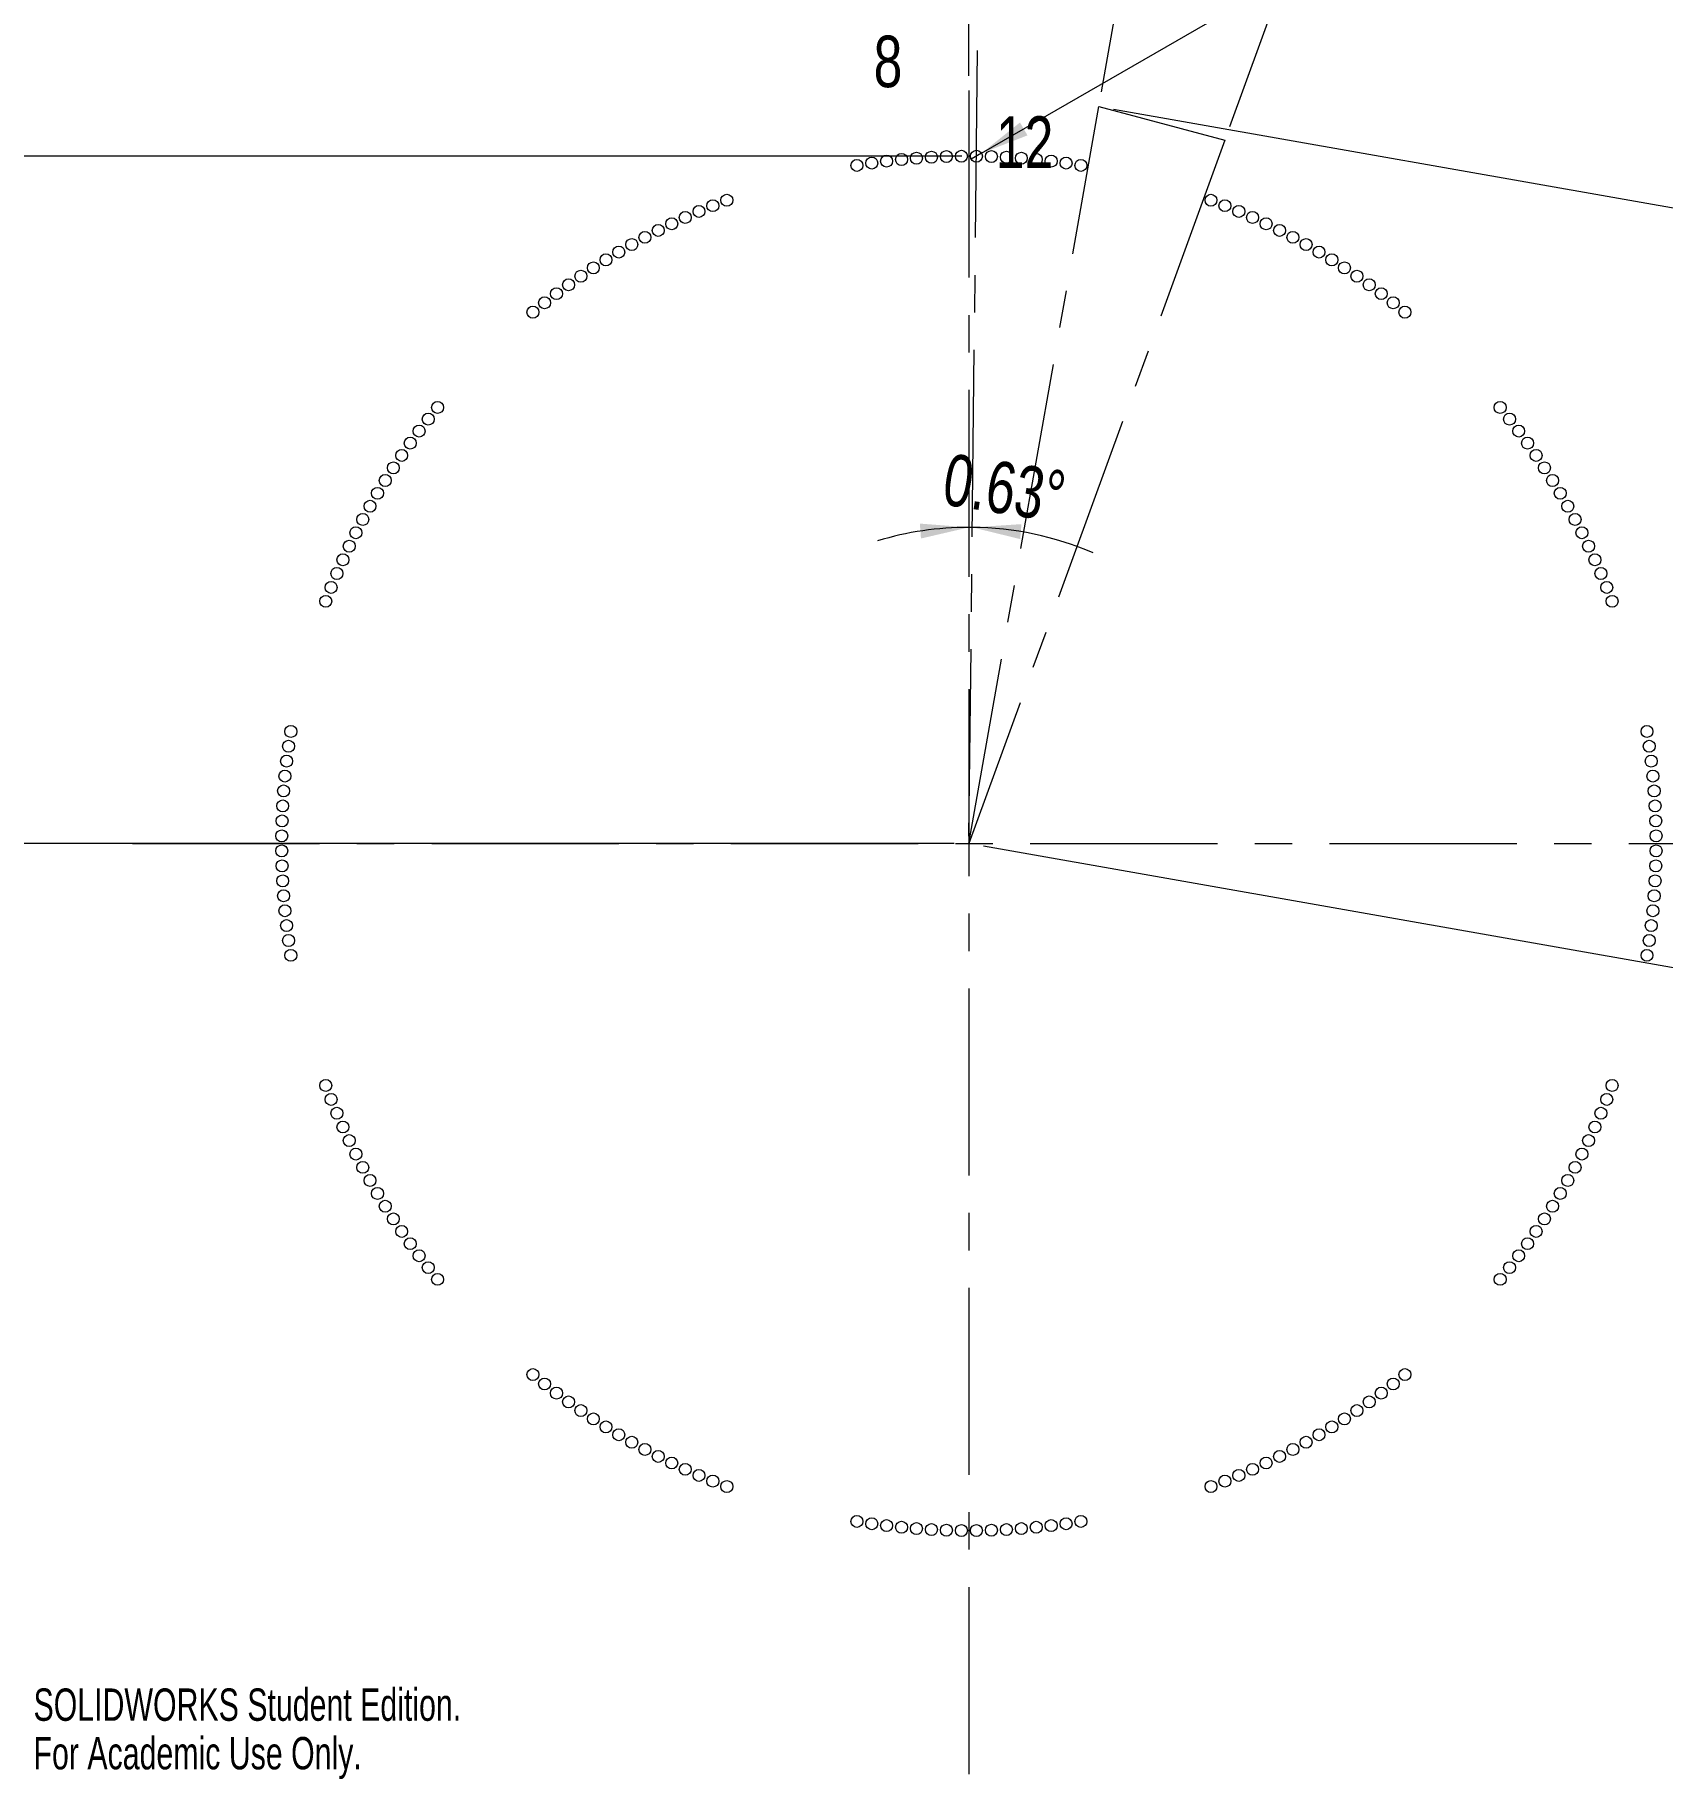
# Model space of a CAD drawing. Header units: inches. Extents: x -1 to 1969, y -1964 to 1971.
# Drawn here: x 0.004 to 4.353, y -0.001 to 4.661 of the extents above; entities that cross this region are included whole.
import ezdxf

# ---------------------------------------------------------------- set-up
doc = ezdxf.new("R2010")
doc.units = ezdxf.units.IN
doc.header["$MEASUREMENT"] = 0
doc.header["$PDSIZE"] = -1
doc.linetypes.add('CENTERX2', pattern=[0.8, 0.5, -0.1, 0.1, -0.1])
doc.styles.add('SLDTEXTSTYLE0', font='TXT', dxfattribs={"width": 0.75})
doc.styles.add('SLDTEXTSTYLE1', font='TXT', dxfattribs={"width": 0.7})
doc.dimstyles.new('SLDDIMSTYLE0', dxfattribs={"dimtxt": 0.137795, "dimasz": 0.13, "dimexe": 0, "dimexo": 0.0625, "dimgap": 0.034449, "dimtad": 1, "dimdec": 4, "dimrnd": 1e-09, "dimzin": 0, "dimdsep": 46, "dimtxsty": 'SLDTEXTSTYLE0', "dimblk1": 'NONE', "dimsah": 1, "dimcen": 0, "dimadec": 0, "dimazin": 0, "dimtfac": 1, "dimtmove": 0, "dimatfit": 3, "dimldrblk": 'NONE', "dimfxl": 1, "dimfrac": 2, "dimtolj": 1, "dimtzin": 12, "dimarcsym": 0})
doc.dimstyles.new('SLDDIMSTYLE1', dxfattribs={"dimtxt": 0.137795, "dimasz": 0.13, "dimexe": 0, "dimexo": 0.0625, "dimgap": 0.034449, "dimtad": 1, "dimdec": 4, "dimdsep": 46, "dimtxsty": 'SLDTEXTSTYLE0', "dimsah": 1, "dimcen": 0.09, "dimazin": 2, "dimtfac": 1, "dimtofl": 0, "dimtmove": 0, "dimatfit": 3, "dimfxl": 1, "dimfrac": 2, "dimtolj": 1, "dimtzin": 12, "dimarcsym": 0})
doc.dimstyles.new('SLDDIMSTYLE2', dxfattribs={"dimtxt": 0.137795, "dimasz": 0.13, "dimexe": 0, "dimexo": 0.0625, "dimgap": 0.034449, "dimtad": 1, "dimrnd": 1e-09, "dimzin": 12, "dimdsep": 46, "dimtxsty": 'SLDTEXTSTYLE0', "dimsah": 1, "dimcen": 0.09, "dimadec": 0, "dimazin": 3, "dimtfac": 1, "dimtofl": 0, "dimtmove": 0, "dimatfit": 3, "dimfxl": 1, "dimfrac": 2, "dimtolj": 1, "dimtzin": 12, "dimarcsym": 0})
doc.dimstyles.new('SLDDIMSTYLE3', dxfattribs={"dimtxt": 0.137795, "dimasz": 0.13, "dimexe": 0, "dimexo": 0.0625, "dimgap": 0.034449, "dimtad": 1, "dimrnd": 1e-09, "dimzin": 12, "dimdsep": 46, "dimtxsty": 'SLDTEXTSTYLE0', "dimblk1": 'NONE', "dimblk2": 'NONE', "dimsah": 1, "dimcen": 0.09, "dimadec": 0, "dimazin": 3, "dimtfac": 1, "dimtmove": 0, "dimatfit": 0, "dimldrblk": 'NONE', "dimfxl": 1, "dimfrac": 2, "dimtolj": 1, "dimtzin": 12, "dimarcsym": 0})
doc.dimstyles.new('SLDDIMSTYLE4', dxfattribs={"dimtxt": 0.137795, "dimasz": 0.13, "dimexe": 0, "dimexo": 0.0625, "dimgap": 0.034449, "dimtad": 1, "dimdec": 4, "dimzin": 12, "dimdsep": 46, "dimtxsty": 'SLDTEXTSTYLE0', "dimsah": 1, "dimcen": 0.09, "dimazin": 3, "dimtfac": 1, "dimtofl": 0, "dimtmove": 0, "dimatfit": 3, "dimfxl": 1, "dimfrac": 2, "dimtolj": 1, "dimtzin": 12, "dimarcsym": 0})
doc.dimstyles.new('SLDDIMSTYLE5', dxfattribs={"dimtxt": 0.137795, "dimasz": 0.13, "dimexe": 0, "dimexo": 0.0625, "dimgap": 0.034449, "dimtad": 1, "dimrnd": 1e-09, "dimzin": 4, "dimdsep": 46, "dimtxsty": 'SLDTEXTSTYLE0', "dimsah": 1, "dimcen": 0.09, "dimadec": 0, "dimazin": 1, "dimtfac": 1, "dimtofl": 0, "dimtmove": 0, "dimatfit": 3, "dimfxl": 1, "dimfrac": 2, "dimtolj": 1, "dimtzin": 12, "dimarcsym": 0})

msp = doc.modelspace()

# ---------------------------------------------------------------- texts
at = {"color": 7, "linetype": 'Continuous', "char_height": 0.0865, "attachment_point": 1, "style": 'SLDTEXTSTYLE1'}
for s, insert in [('SOLIDWORKS Student Edition.', (0, 0.24125)), ('For Academic Use Only.', (0, 0.1115))]:
    msp.add_mtext(s, dxfattribs=dict(at, insert=insert))

# ---------------------------------------------------------------- blocks, each defined once
blk = doc.blocks.new('_D_3')
at = {"color": 7, "linetype": 'Continuous', "lineweight": 0, "insert": (2.2453, 4.659), "char_height": 0.1378, "attachment_point": 1, "style": 'SLDTEXTSTYLE0'}
blk.add_mtext('8', dxfattribs=at)
blk = doc.blocks.new('_NONE')
blk = doc.blocks.new('_D_7')
at = {"color": 7, "linetype": 'Continuous', "lineweight": 0, "insert": (2.5721, 4.4433), "char_height": 0.1378, "attachment_point": 1, "style": 'SLDTEXTSTYLE0'}
blk.add_mtext('12', dxfattribs=at)
blk = doc.blocks.new('_D')
at = {"color": 7, "linetype": 'Continuous', "lineweight": 0}
for q in [(4.8011, 5.6536), (2.5062, 4.3287)]:
    blk.add_line((2.5339, 4.3447), q, dxfattribs=at)
blk.add_solid([(2.5339, 4.3447), (2.6565, 4.3924), (2.6365, 4.427)], dxfattribs=at)
at = {"color": 7, "linetype": 'Continuous', "lineweight": 0, "char_height": 0.1378, "attachment_point": 1, "rotation": 30, "style": 'SLDTEXTSTYLE0'}
for s, insert in [('0.0320', (4.2263, 5.5292)), ('%%c', (4.0474, 5.4235))]:
    blk.add_mtext(s, dxfattribs=dict(at, insert=insert))
blk = doc.blocks.new('_D_1')
at = {"color": 7, "linetype": 'Continuous', "lineweight": 0}
for start, end in [(90, 106.7995), (89.375, 90), (66.8487, 89.375)]:
    blk.add_arc((2.5, 2.5), 0.8447, start, end, dxfattribs=at)
for points in [[(2.5, 3.3447), (2.3689, 3.3548), (2.3719, 3.3149)], [(2.5092, 3.3447), (2.637, 3.3134), (2.6405, 3.3533)]]:
    blk.add_solid(points, dxfattribs=at)
at = {"color": 7, "linetype": 'Continuous', "lineweight": 0, "insert": (2.4454, 3.5433), "char_height": 0.1378, "attachment_point": 1, "rotation": 351.1236, "style": 'SLDTEXTSTYLE0'}
blk.add_mtext('0.63°', dxfattribs=at)
blk = doc.blocks.new('_D_2')
at = {"color": 7, "linetype": 'Continuous', "lineweight": 0}
for p, q in [((2.4807, 4.3367), (-0.5495, 4.3367)), ((-0.5102, 2.5), (-0.5102, 4.3367)), ((2.4606, 2.5), (-0.5495, 2.5))]:
    blk.add_line(p, q, dxfattribs=at)
for points in [[(-0.5102, 4.3367), (-0.5302, 4.2067), (-0.4902, 4.2067)], [(-0.5102, 2.5), (-0.4902, 2.63), (-0.5302, 2.63)]]:
    blk.add_solid(points, dxfattribs=at)
at = {"color": 7, "linetype": 'Continuous', "lineweight": 0, "insert": (-0.6878, 3.3426), "char_height": 0.1378, "attachment_point": 1, "rotation": 90, "style": 'SLDTEXTSTYLE0'}
blk.add_mtext('1.84', dxfattribs=at)
blk = doc.blocks.new('_D_4')
at = {"color": 7, "linetype": 'Continuous', "lineweight": 0}
for p, q in [((2.8541, 4.5084), (3.0193, 5.4449)), ((3.1975, 4.4164), (3.5228, 5.31))]:
    blk.add_line(p, q, dxfattribs=at)
for start, end in [(80, 84.8502), (70, 80), (65.1498, 70)]:
    blk.add_arc((2.5, 2.5), 2.951, start, end, dxfattribs=at)
for points in [[(3.0124, 5.4062), (2.887, 5.4457), (2.8809, 5.4061)], [(3.5093, 5.273), (3.6232, 5.2072), (3.6377, 5.2445)]]:
    blk.add_solid(points, dxfattribs=at)
at = {"color": 7, "linetype": 'Continuous', "lineweight": 0, "insert": (3.2864, 5.5313), "char_height": 0.1378, "attachment_point": 1, "rotation": 342.9203, "style": 'SLDTEXTSTYLE0'}
blk.add_mtext('10°', dxfattribs=at)
blk = doc.blocks.new('_D_5')
at = {"color": 7, "linetype": 'Continuous', "lineweight": 0}
for p, q in [((2.8861, 4.4628), (5.8231, 3.9449)), ((5.4371, 1.9821), (5.7844, 3.9517)), ((2.5388, 2.4932), (5.4758, 1.9753))]:
    blk.add_line(p, q, dxfattribs=at)
for points in [[(5.7844, 3.9517), (5.7421, 3.8272), (5.7815, 3.8202)], [(5.4371, 1.9821), (5.4793, 2.1067), (5.4399, 2.1136)]]:
    blk.add_solid(points, dxfattribs=at)
at = {"color": 7, "linetype": 'Continuous', "lineweight": 0, "insert": (5.4697, 3.19), "char_height": 0.1378, "attachment_point": 1, "rotation": 80, "style": 'SLDTEXTSTYLE0'}
blk.add_mtext('2.00', dxfattribs=at)
blk = doc.blocks.new('_D_6')
at = {"color": 7, "linetype": 'Continuous', "lineweight": 0}
for p, q in [((2.5, 4.5516), (2.5, 5.4904)), ((2.8541, 4.5084), (3.0193, 5.4449))]:
    blk.add_line(p, q, dxfattribs=at)
for start, end in [(90, 94.8502), (80, 90), (75.1498, 80)]:
    blk.add_arc((2.5, 2.5), 2.951, start, end, dxfattribs=at)
for points in [[(2.5, 5.451), (2.3696, 5.4681), (2.3705, 5.4281)], [(3.0124, 5.4062), (3.136, 5.3612), (3.1438, 5.4004)]]:
    blk.add_solid(points, dxfattribs=at)
at = {"color": 7, "linetype": 'Continuous', "lineweight": 0, "insert": (2.7545, 5.6213), "char_height": 0.1378, "attachment_point": 1, "rotation": 352.8033, "style": 'SLDTEXTSTYLE0'}
blk.add_mtext('10°', dxfattribs=at)

# ---------------------------------------------------------------- dimensions: what is measured, and where the dimension line sits
at = {"color": 7, "linetype": 'Continuous', "lineweight": 0}
for base, line1, line2, dimstyle, picture, middle in [((2.50461, 3.34471), ((23.97283, 1970.90614), (2.50021, 2.51932)), ((2.5, 4.51226), (2.5, -1963.99167)), 'SLDDIMSTYLE1', '_D_1', (2.63034, 3.33461)), ((2.7572, 5.43977), ((2.5, 2.5), (2.8473, 4.46962)), ((2.5, 4.51226), (2.5, -1963.99167)), 'SLDDIMSTYLE4', '_D_6', (2.86969, 5.42775)), ((3.26377, 5.35044), ((3.18404, 4.37939), (2.5, 2.5)), ((2.5, 2.5), (2.8473, 4.46962)), 'SLDDIMSTYLE4', '_D_4', (3.36671, 5.32085))]:
    dim = msp.add_angular_dim_2l(base=base, line1=line1, line2=line2, dimstyle=dimstyle, dxfattribs=at)
    dim.commit()
    dim.dimension.update_dxf_attribs({"geometry": picture, "text_midpoint": middle, "dimtype": 162})
dim = msp.add_diameter_dim_2p(p1=(2.50618, 4.3287), p2=(2.53389, 4.3447), dimstyle='SLDDIMSTYLE0', dxfattribs=at)
dim.commit()
dim.dimension.update_dxf_attribs({"geometry": '_D', "text_midpoint": (4.47093, 5.46305), "dimtype": 163})
for base, p1, p2, angle, dimstyle, picture, middle in [((2.29625, 4.33583), (2.52004, 4.3367), (2.5601, 4.33583), 90, 'SLDDIMSTYLE3', '_D_3', (2.29625, 4.48137)), ((2.6739, 4.21908), (2.20079, 4.31228), (3.14702, 4.21908), 90, 'SLDDIMSTYLE3', '_D_7', (2.6739, 4.26568)), ((5.78437, 3.95173), (2.5, 2.5), (2.8473, 4.46962), 80, 'SLDDIMSTYLE5', '_D_5', (5.67555, 3.33461)), ((-0.51018, 4.3367), (2.5, 2.5), (2.52004, 4.3367), 90, 'SLDDIMSTYLE2', '_D_2', (-0.51018, 3.5208))]:
    dim = msp.add_linear_dim(base=base, p1=p1, p2=p2, angle=angle, dimstyle=dimstyle, dxfattribs=at)
    dim.commit()
    dim.dimension.update_dxf_attribs({"geometry": picture, "text_midpoint": middle, "dimtype": 160})

# ---------------------------------------------------------------- linework, layer by layer
at = {"color": 7, "linetype": 'CENTERX2', "lineweight": 0}
for p, q in [((2.50021, 2.51932), (23.97283, 1970.90614)), ((2.5, 4.51226), (2.5, -1963.99167)), ((2.5, 2.5), (2.8473, 4.46962)), ((2.8473, 4.46962), (3.18404, 4.37939)), ((3.18404, 4.37939), (2.5, 2.5)), ((0.26415, 2.5), (1968.76809, 2.5))]:
    msp.add_line(p, q, dxfattribs=at)
at = {"color": 7, "linetype": 'Continuous', "lineweight": 0}
for centre in [(2.28013, 4.3236), (2.31996, 4.32796), (2.35988, 4.33146), (2.39987, 4.33408), (2.4399, 4.33583), (2.47996, 4.3367), (2.52004, 4.3367), (2.5601, 4.33583), (2.60013, 4.33408), (2.64012, 4.33146), (2.68004, 4.32796), (2.71987, 4.3236), (2.20079, 4.31228), (2.2404, 4.31837), (2.7596, 4.31837), (2.79921, 4.31228), (1.77861, 4.18922), (1.81564, 4.20456), (1.85298, 4.21908), (3.14702, 4.21908), (3.18436, 4.20456), (3.22139, 4.18922), (1.66968, 4.13842), (1.70562, 4.15615), (1.74194, 4.17308), (3.25806, 4.17308), (3.29438, 4.15615), (3.33032, 4.13842), (1.599, 4.10065), (1.63413, 4.11992), (3.36587, 4.11992), (3.401, 4.10065), (1.53004, 4.05982), (1.5643, 4.08061), (3.4357, 4.08061), (3.46996, 4.05982), (1.46292, 4.01603), (1.49624, 4.03829), (3.50376, 4.03829), (3.53708, 4.01603), (1.39778, 3.96935), (1.4301, 3.99304), (3.5699, 3.99304), (3.60222, 3.96935), (1.33474, 3.91987), (1.36599, 3.94495), (3.63401, 3.94495), (3.66526, 3.91987), (1.05505, 3.63401), (1.08013, 3.66526), (3.91987, 3.66526), (3.94495, 3.63401), (1.03065, 3.60222), (3.96935, 3.60222), (0.98397, 3.53708), (1.00696, 3.5699), (3.99304, 3.5699), (4.01603, 3.53708), (0.96171, 3.50376), (4.03829, 3.50376), (0.91939, 3.4357), (0.94018, 3.46996), (4.05982, 3.46996), (4.08061, 3.4357), (0.89935, 3.401), (4.10065, 3.401), (0.88008, 3.36587), (4.11992, 3.36587), (0.84385, 3.29438), (0.86158, 3.33032), (4.13842, 3.33032), (4.15615, 3.29438), (0.82692, 3.25806), (4.17308, 3.25806), (0.81078, 3.22139), (4.18922, 3.22139), (0.79544, 3.18436), (4.20456, 3.18436), (0.78092, 3.14702), (4.21908, 3.14702), (0.68772, 2.79921), (4.31228, 2.79921), (0.68163, 2.7596), (4.31837, 2.7596), (0.6764, 2.71987), (4.3236, 2.71987), (0.67204, 2.68004), (4.32796, 2.68004), (0.66592, 2.60013), (0.66854, 2.64012), (4.33146, 2.64012), (4.33408, 2.60013), (0.66417, 2.5601), (4.33583, 2.5601), (0.6633, 2.52004), (4.3367, 2.52004), (0.6633, 2.47996), (4.3367, 2.47996), (0.66417, 2.4399), (4.33583, 2.4399), (0.66592, 2.39987), (4.33408, 2.39987), (0.66854, 2.35988), (0.67204, 2.31996), (4.32796, 2.31996), (4.33146, 2.35988), (0.6764, 2.28013), (4.3236, 2.28013), (0.68163, 2.2404), (4.31837, 2.2404), (0.68772, 2.20079), (4.31228, 2.20079), (0.78092, 1.85298), (4.21908, 1.85298), (0.79544, 1.81564), (4.20456, 1.81564), (0.81078, 1.77861), (4.18922, 1.77861), (0.82692, 1.74194), (4.17308, 1.74194), (0.84385, 1.70562), (0.86158, 1.66968), (4.13842, 1.66968), (4.15615, 1.70562), (0.88008, 1.63413), (4.11992, 1.63413), (0.89935, 1.599), (4.10065, 1.599), (0.91939, 1.5643), (0.94018, 1.53004), (4.05982, 1.53004), (4.08061, 1.5643), (0.96171, 1.49624), (4.03829, 1.49624), (0.98397, 1.46292), (1.00696, 1.4301), (3.99304, 1.4301), (4.01603, 1.46292), (1.03065, 1.39778), (3.96935, 1.39778), (1.05505, 1.36599), (3.94495, 1.36599), (1.08013, 1.33474), (3.91987, 1.33474), (1.33474, 1.08013), (3.66526, 1.08013), (1.36599, 1.05505), (1.39778, 1.03065), (3.60222, 1.03065), (3.63401, 1.05505), (1.4301, 1.00696), (1.46292, 0.98397), (3.53708, 0.98397), (3.5699, 1.00696), (1.49624, 0.96171), (1.53004, 0.94018), (1.5643, 0.91939), (3.4357, 0.91939), (3.46996, 0.94018), (3.50376, 0.96171), (1.599, 0.89935), (1.63413, 0.88008), (3.36587, 0.88008), (3.401, 0.89935), (1.66968, 0.86158), (1.70562, 0.84385), (1.74194, 0.82692), (3.25806, 0.82692), (3.29438, 0.84385), (3.33032, 0.86158), (1.77861, 0.81078), (1.81564, 0.79544), (1.85298, 0.78092), (3.14702, 0.78092), (3.18436, 0.79544), (3.22139, 0.81078), (2.20079, 0.68772), (2.79921, 0.68772), (2.2404, 0.68163), (2.28013, 0.6764), (2.31996, 0.67204), (2.35988, 0.66854), (2.39987, 0.66592), (2.4399, 0.66417), (2.47996, 0.6633), (2.52004, 0.6633), (2.5601, 0.66417), (2.60013, 0.66592), (2.64012, 0.66854), (2.68004, 0.67204), (2.71987, 0.6764), (2.7596, 0.68163)]:
    msp.add_circle(centre, 0.016, dxfattribs=at)
msp.add_point((2.5, 2.5), dxfattribs=at)
msp.add_point((2.5, 2.5), dxfattribs=at)
msp.add_point((2.5, 2.5), dxfattribs=at)

msp.set_redraw_order([(e.dxf.handle, doc.entitydb.next_handle()) for e in msp.query("TEXT MTEXT ATTDEF DIMENSION ARC_DIMENSION")])  # texts and dimensions are drawn at this point

doc.saveas('drawing.dxf')
